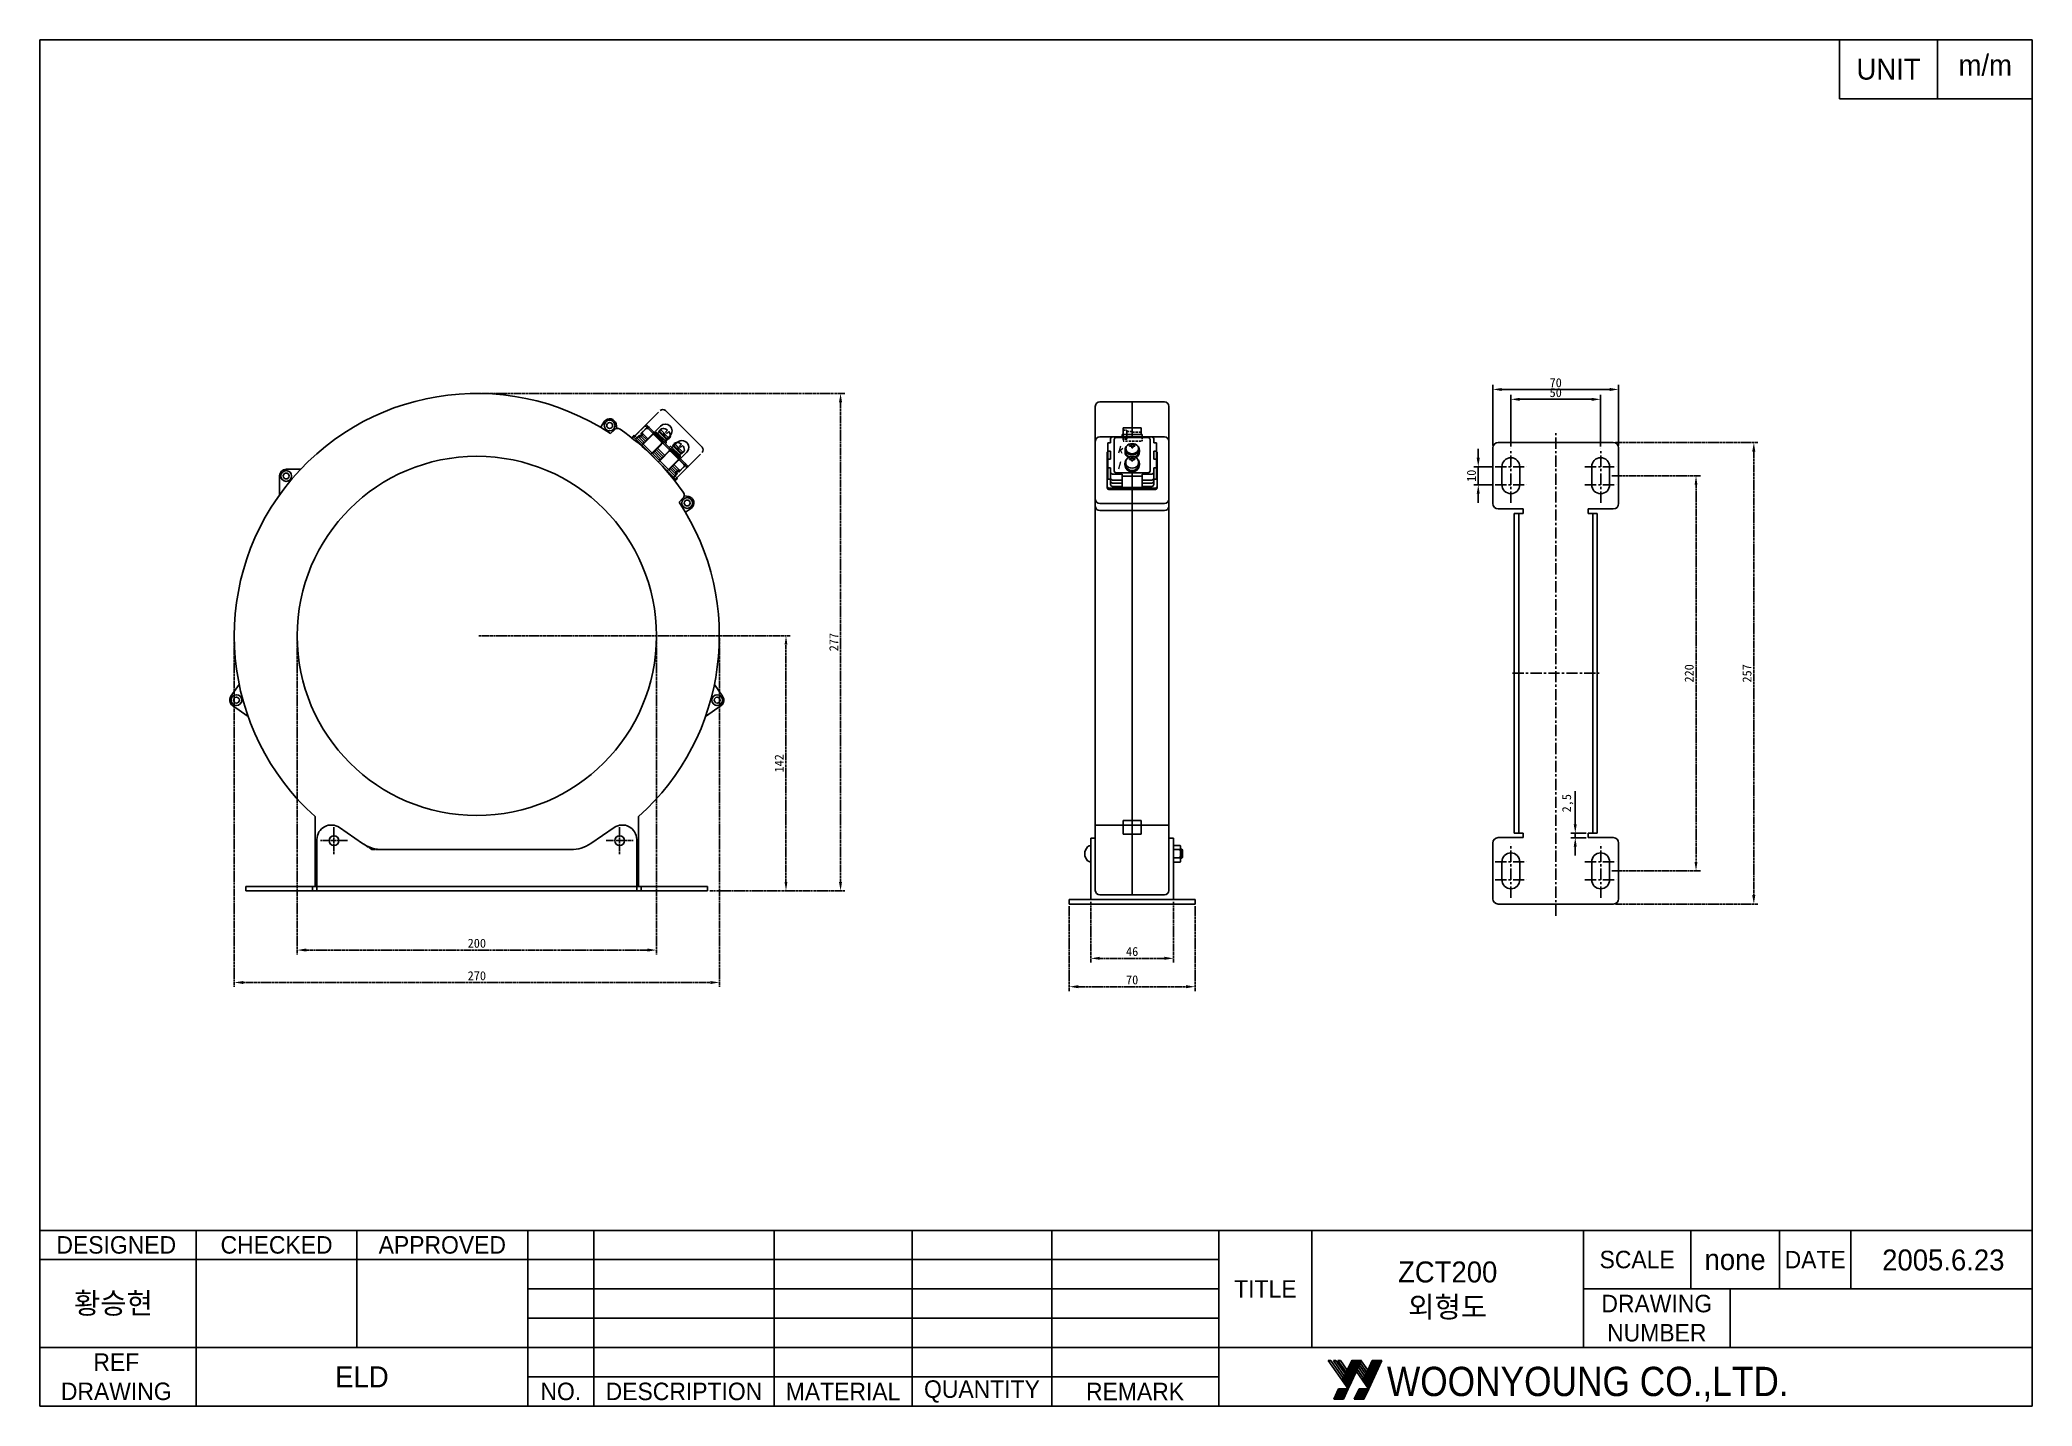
# Model space of a CAD drawing. Header units: millimetres. Extents: x 1678 to 2787, y 547 to 1308.
import ezdxf

# ---------------------------------------------------------------- set-up
doc = ezdxf.new("R2010")
doc.units = ezdxf.units.MM
for name, pattern in [('CENTER', [2, 1.25, -0.25, 0.25, -0.25]), ('HIDDEN', [0.375, 0.25, -0.125]), ('HIDDEN2', [4.7625, 3.175, -1.5875]), ('HIDDENX2', [0.75, 0.5, -0.25]), ('PHANTOM', [2.5, 1.25, -0.25, 0.25, -0.25, 0.25, -0.25])]:
    doc.linetypes.add(name, pattern=pattern)
for name, color, linetype in [('case', 7, 'Continuous'), ('LAYER1', 4, 'Continuous'), ('RD', 1, 'Continuous'), ('가는실선', 7, 'Continuous'), ('단자cover', 5, 'Continuous'), ('단자판', 1, 'Continuous')]:
    doc.layers.add(name, color=color, linetype=linetype)
doc.styles.add('H', font='Dotum.ttf')
doc.styles.add('M', font='Gulim.ttf', dxfattribs={"height": 3})
doc.styles.add('ROMANT', font='GNGT.TTF', dxfattribs={"width": 0.9, "height": 3})
doc.dimstyles.new('ISO-25', dxfattribs={"dimtxt": 2.5, "dimasz": 2.5, "dimexe": 1.25, "dimexo": 0.625, "dimtad": 1, "dimtxsty": 'Standard', "dimcen": 2.5, "dimadec": 0, "dimazin": 0, "dimtfac": 1, "dimtmove": 0, "dimatfit": 3, "dimfxl": 0, "dimarcsym": 0})

msp = doc.modelspace()

# ---------------------------------------------------------------- texts
at = {"style": 'ROMANT', "width": 0.9}
for s in ['WOONYOUNG CO.,LTD', 'WOONYOUNG CO.,LTD.']:
    msp.add_text(s, height=16.31589, dxfattribs=at).set_placement((2427.734, 552.595))
at = {"color": 7, "char_height": 4, "attachment_point": 1, "style": 'H'}
for s, insert, width in [('{\\Fscripts.shx;k}', (2277.578, 1081.515), 5.442), ('{\\Fscripts.shx;l}', (2277.638, 1072.703), 2.4563)]:
    msp.add_mtext(s, dxfattribs=dict(at, insert=insert, width=width))
at = {"layer": '가는실선', "style": 'M'}
for s, insert, char_height, width, attachment_point in [('m/m', (2745.94, 1299.511), 11.7, 36.153, 1), ('UNIT', (2706.972, 1291.354), 11.7, 54.6, 5), ('DESIGNED', (1720.384, 636.717), 9.75, 88.998, 5), ('CHECKED', (1809.604, 636.717), 9.75, 89.466, 5), ('APPROVED', (1901.881, 636.717), 9.75, 95.082, 5), ('SCALE', (2567.024, 628.559), 9.75, 59.709, 5), ('SCALE', (2567.024, 628.559), 9.75, 59.709, 5), ('DATE', (2666.162, 628.559), 9.75, 39.78, 5), ('DATE', (2666.162, 628.559), 9.75, 39.78, 5), ('2005.6.23', (2737.469, 628.295), 11.7, 101.82926, 5), ('ZCT200\\P외형도', (2461.551, 611.313), 11.7, 151.203, 5), ('none', (2621.568, 628.559), 11.7, 49.413, 5), ('none', (2621.568, 628.559), 11.7, 49.413, 5), ('황승현', (1696.778, 610.18), 11.7, 59.397, 1), ('TITLE', (2360.073, 612.243), 9.75, 51.714, 5), ('TITLE', (2360.073, 612.243), 9.75, 51.714, 5), ('DRAWING\\PNUMBER', (2577.963, 595.927), 9.75, 81.588, 5), ('DRAWING\\PNUMBER', (2577.963, 595.927), 9.75, 81.588, 5), ('REF\\PDRAWING', (1720.384, 563.295), 9.75, 88.998, 5), ('ELD', (1857.145, 563.295), 11.7, 184.548, 5), ('NO.', (1967.835, 555.137), 9.75, 36.816, 5), ('DESCRIPTION', (2036.402, 555.137), 9.75, 100.308, 5), ('MATERIAL', (2124.961, 555.137), 9.75, 76.83, 5), ('QUANTITY', (2202.296, 555.137), 9.75, 77.805, 5), ('REMARK', (2287.506, 555.137), 9.75, 93.02808, 5)]:
    msp.add_mtext(s, dxfattribs=dict(at, insert=insert, char_height=char_height, width=width, attachment_point=attachment_point))

# ---------------------------------------------------------------- blocks, each defined once
blk = doc.blocks.new('*X14')
at = {"color": 0}
for p, q in [((151.4, 128.86), (153.26, 130.72)), ((151.47, 129.2), (152.99, 130.72)), ((151.51, 128.7), (153.52, 130.72)), ((151.61, 128.54), (153.79, 130.72)), ((151.7, 129.69), (152.72, 130.72)), ((151.72, 128.39), (154.05, 130.72)), ((151.93, 130.18), (152.46, 130.72)), ((152.15, 130.68), (152.19, 130.72)), ((155.61, 129.09), (157.23, 130.72)), ((155.61, 128.82), (157.5, 130.72)), ((155.72, 128.67), (157.76, 130.72)), ((155.82, 128.51), (158.03, 130.72)), ((155.84, 129.59), (156.97, 130.72)), ((155.93, 128.36), (158.29, 130.72)), ((156.07, 130.08), (156.7, 130.72)), ((156.3, 130.57), (156.44, 130.72)), ((151.83, 128.23), (154.02, 130.42)), ((151.94, 128.08), (153.79, 129.92)), ((152.05, 127.92), (153.56, 129.43)), ((152.16, 127.76), (153.33, 128.93)), ((152.27, 127.61), (153.1, 128.44)), ((152.38, 127.45), (152.87, 127.95)), ((152.49, 127.3), (152.64, 127.45)), ((156.04, 128.2), (158.16, 130.31)), ((156.15, 128.04), (157.93, 129.82)), ((156.26, 127.89), (157.7, 129.33)), ((156.37, 127.73), (157.47, 128.83)), ((156.48, 127.58), (157.24, 128.34)), ((156.59, 127.42), (157.01, 127.85)), ((156.7, 127.26), (156.79, 127.35)), ((148.52, 122.8), (150.65, 124.93)), ((148.73, 123.27), (150.38, 124.93)), ((148.79, 122.8), (150.91, 124.93)), ((148.96, 123.76), (150.12, 124.93)), ((149.05, 122.8), (151.18, 124.93)), ((149.18, 124.26), (149.85, 124.93)), ((149.32, 122.8), (151.44, 124.93)), ((149.41, 124.75), (149.59, 124.93)), ((149.58, 122.8), (151.28, 124.49)), ((149.85, 122.8), (151.05, 124)), ((150.11, 122.8), (150.83, 123.51)), ((150.38, 122.8), (150.6, 123.02)), ((152.76, 122.8), (154.89, 124.93)), ((152.87, 123.17), (154.63, 124.93)), ((153.03, 122.8), (155.16, 124.93)), ((153.1, 123.66), (154.36, 124.93)), ((153.29, 122.8), (155.42, 124.93)), ((153.33, 124.16), (154.1, 124.93)), ((153.55, 124.65), (153.83, 124.93)), ((153.56, 122.8), (155.64, 124.88)), ((153.82, 122.8), (155.42, 124.39)), ((154.09, 122.8), (155.19, 123.9)), ((154.36, 122.8), (154.97, 123.41)), ((154.62, 122.8), (154.74, 122.92))]:
    blk.add_line(p, q, dxfattribs=at)
blk = doc.blocks.new('*X15')
at = {"color": 0}
for p, q in [((150.35, 73.46), (150.77, 73.87)), ((150.46, 73.3), (150.88, 73.71)), ((150.52, 73.89), (150.66, 74.03)), ((150.57, 73.14), (150.99, 73.56)), ((154.56, 73.42), (154.98, 73.84)), ((154.65, 73.77), (154.87, 73.99)), ((154.67, 73.27), (155.09, 73.68)), ((154.78, 73.11), (155.2, 73.52)), ((149.51, 71.81), (149.91, 72.21)), ((149.62, 71.66), (150.02, 72.06)), ((149.68, 72.25), (149.8, 72.37)), ((149.73, 71.5), (150.13, 71.9)), ((149.84, 71.35), (150.24, 71.75)), ((149.94, 72.77), (150.31, 73.14)), ((149.94, 71.19), (150.34, 71.59)), ((150, 72.58), (150.42, 72.99)), ((150.05, 71.03), (150.45, 71.43)), ((150.11, 72.42), (150.52, 72.83)), ((150.16, 70.88), (150.56, 71.28)), ((150.22, 72.26), (150.63, 72.68)), ((150.27, 70.72), (150.67, 71.12)), ((150.33, 72.11), (150.74, 72.52)), ((150.38, 70.57), (150.78, 70.97)), ((150.44, 71.95), (150.85, 72.36)), ((150.49, 70.41), (150.89, 70.81)), ((150.55, 71.79), (150.96, 72.21)), ((150.6, 70.26), (151, 70.66)), ((150.66, 71.64), (151.07, 72.05)), ((150.68, 72.99), (151.09, 73.4)), ((150.71, 70.1), (150.78, 70.17)), ((150.77, 71.48), (151.18, 71.89)), ((150.79, 72.83), (151.2, 73.24)), ((150.88, 71.33), (151.29, 71.74)), ((150.9, 72.68), (151.31, 73.09)), ((150.99, 71.17), (151.4, 71.58)), ((151.01, 72.52), (151.42, 72.93)), ((151.09, 71.01), (151.24, 71.16)), ((151.12, 72.36), (151.53, 72.78)), ((151.23, 72.21), (151.64, 72.62)), ((151.34, 72.05), (151.75, 72.46)), ((151.45, 71.9), (151.7, 72.15)), ((153.72, 71.78), (154.12, 72.18)), ((153.81, 72.14), (154.01, 72.34)), ((153.83, 71.63), (154.23, 72.03)), ((153.94, 71.47), (154.34, 71.87)), ((154.05, 71.31), (154.45, 71.71)), ((154.1, 72.7), (154.52, 73.11)), ((154.16, 71.16), (154.56, 71.56)), ((154.21, 72.54), (154.63, 72.96)), ((154.26, 71), (154.66, 71.4)), ((154.32, 72.39), (154.74, 72.8)), ((154.37, 70.85), (154.77, 71.25)), ((154.43, 72.23), (154.84, 72.64)), ((154.48, 70.69), (154.88, 71.09)), ((154.54, 72.07), (154.95, 72.49)), ((154.59, 70.53), (154.99, 70.94)), ((154.65, 71.92), (155.06, 72.33)), ((154.7, 70.38), (155.1, 70.78)), ((154.76, 71.76), (155.17, 72.17)), ((154.81, 70.22), (155.15, 70.57)), ((154.87, 71.61), (155.28, 72.02)), ((154.89, 72.95), (155.3, 73.37)), ((154.98, 71.45), (155.39, 71.86)), ((155, 72.8), (155.41, 73.21)), ((155.09, 71.29), (155.5, 71.71)), ((155.11, 72.64), (155.52, 73.06)), ((155.2, 71.14), (155.61, 71.55)), ((155.22, 72.48), (155.63, 72.9)), ((155.31, 70.98), (155.38, 71.06)), ((155.32, 72.33), (155.74, 72.74)), ((155.43, 72.17), (155.85, 72.59)), ((155.54, 72.01), (155.96, 72.43)), ((155.65, 71.86), (155.84, 72.05))]:
    blk.add_line(p, q, dxfattribs=at)
blk = doc.blocks.new('*X16')
at = {"color": 0}
for p, q in [((151.4, 128.86), (153.26, 130.72)), ((151.47, 129.2), (152.99, 130.72)), ((151.51, 128.7), (153.52, 130.72)), ((151.61, 128.54), (153.79, 130.72)), ((151.7, 129.69), (152.72, 130.72)), ((151.72, 128.39), (154.05, 130.72)), ((151.93, 130.18), (152.46, 130.72)), ((152.15, 130.68), (152.19, 130.72)), ((155.61, 129.09), (157.23, 130.72)), ((155.61, 128.82), (157.5, 130.72)), ((155.72, 128.67), (157.76, 130.72)), ((155.82, 128.51), (158.03, 130.72)), ((155.84, 129.59), (156.97, 130.72)), ((155.93, 128.36), (158.29, 130.72)), ((156.07, 130.08), (156.7, 130.72)), ((156.3, 130.57), (156.44, 130.72)), ((151.83, 128.23), (154.02, 130.42)), ((151.94, 128.08), (153.79, 129.92)), ((152.05, 127.92), (153.56, 129.43)), ((152.16, 127.76), (153.33, 128.93)), ((152.27, 127.61), (153.1, 128.44)), ((152.38, 127.45), (152.87, 127.95)), ((152.49, 127.3), (152.64, 127.45)), ((156.04, 128.2), (158.16, 130.31)), ((156.15, 128.04), (157.93, 129.82)), ((156.26, 127.89), (157.7, 129.33)), ((156.37, 127.73), (157.47, 128.83)), ((156.48, 127.58), (157.24, 128.34)), ((156.59, 127.42), (157.01, 127.85)), ((156.7, 127.26), (156.79, 127.35)), ((148.52, 122.8), (150.65, 124.93)), ((148.73, 123.27), (150.38, 124.93)), ((148.79, 122.8), (150.91, 124.93)), ((148.96, 123.76), (150.12, 124.93)), ((149.05, 122.8), (151.18, 124.93)), ((149.18, 124.26), (149.85, 124.93)), ((149.32, 122.8), (151.44, 124.93)), ((149.41, 124.75), (149.59, 124.93)), ((149.58, 122.8), (151.28, 124.49)), ((149.85, 122.8), (151.05, 124)), ((150.11, 122.8), (150.83, 123.51)), ((150.38, 122.8), (150.6, 123.02)), ((152.76, 122.8), (154.89, 124.93)), ((152.87, 123.17), (154.63, 124.93)), ((153.03, 122.8), (155.16, 124.93)), ((153.1, 123.66), (154.36, 124.93)), ((153.29, 122.8), (155.42, 124.93)), ((153.33, 124.16), (154.1, 124.93)), ((153.55, 124.65), (153.83, 124.93)), ((153.56, 122.8), (155.64, 124.88)), ((153.82, 122.8), (155.42, 124.39)), ((154.09, 122.8), (155.19, 123.9)), ((154.36, 122.8), (154.97, 123.41)), ((154.62, 122.8), (154.74, 122.92))]:
    blk.add_line(p, q, dxfattribs=at)
blk = doc.blocks.new('*D215')
at = {"color": 0, "lineweight": -2}
for p, q in [((2532.6, 871), (2532.6, 889.4)), ((2538.6, 866), (2530.1, 866)), ((2532.6, 863.5), (2532.6, 866)), ((2538.6, 863.5), (2530.1, 863.5)), ((2532.6, 858.5), (2532.6, 853.5))]:
    blk.add_line(p, q, dxfattribs=at)
at = {"color": 0}
for points in [[(2531.7, 871), (2533.4, 871), (2532.6, 866)], [(2531.7, 858.5), (2533.4, 858.5), (2532.6, 863.5)]]:
    blk.add_solid(points, dxfattribs=at)
at = {"layer": 'Defpoints', "color": 0}
for p in [(2532.6, 866), (2539.8, 866), (2539.8, 863.5)]:
    blk.add_point(p, dxfattribs=at)
at = {"color": 0, "insert": (2528.4, 882.7), "char_height": 5, "attachment_point": 5, "rotation": 90}
blk.add_mtext('2,5', dxfattribs=at)
blk = doc.blocks.new('*D218')
at = {"color": 0, "lineweight": -2}
for p, q in [((2478.6, 1075), (2478.6, 1080)), ((2486.7, 1070), (2476.1, 1070)), ((2478.6, 1060), (2478.6, 1070)), ((2486.7, 1060), (2476.1, 1060)), ((2478.6, 1055), (2478.6, 1050))]:
    blk.add_line(p, q, dxfattribs=at)
at = {"color": 0}
for points in [[(2477.7, 1075), (2479.4, 1075), (2478.6, 1070)], [(2477.7, 1055), (2479.4, 1055), (2478.6, 1060)]]:
    blk.add_solid(points, dxfattribs=at)
at = {"layer": 'Defpoints', "color": 0}
for p in [(2478.6, 1070), (2488, 1070), (2488, 1060)]:
    blk.add_point(p, dxfattribs=at)
at = {"color": 0, "insert": (2474.8, 1065), "char_height": 5, "attachment_point": 5, "rotation": 90}
blk.add_mtext('10', dxfattribs=at)
blk = doc.blocks.new('*D220')
at = {"color": 0, "lineweight": -2}
for p, q in [((2486.7, 1081.8), (2486.7, 1115.6)), ((2491.7, 1113.1), (2551.7, 1113.1)), ((2556.7, 1081.8), (2556.7, 1115.6))]:
    blk.add_line(p, q, dxfattribs=at)
at = {"color": 0}
for points in [[(2491.7, 1113.9), (2491.7, 1112.2), (2486.7, 1113.1)], [(2551.7, 1113.9), (2551.7, 1112.2), (2556.7, 1113.1)]]:
    blk.add_solid(points, dxfattribs=at)
at = {"layer": 'Defpoints', "color": 0}
for p in [(2556.7, 1113.1), (2486.7, 1080.5), (2556.7, 1080.5)]:
    blk.add_point(p, dxfattribs=at)
at = {"color": 0, "insert": (2521.7, 1116.8), "char_height": 5, "attachment_point": 5}
blk.add_mtext('70', dxfattribs=at)
blk = doc.blocks.new('*D221')
at = {"color": 0, "lineweight": -2}
for p, q in [((2496.7, 1081.3), (2496.7, 1110.1)), ((2546.7, 1081.3), (2546.7, 1110.1)), ((2501.7, 1107.6), (2541.7, 1107.6))]:
    blk.add_line(p, q, dxfattribs=at)
at = {"color": 0}
for points in [[(2501.7, 1108.4), (2501.7, 1106.7), (2496.7, 1107.6)], [(2541.7, 1108.4), (2541.7, 1106.7), (2546.7, 1107.6)]]:
    blk.add_solid(points, dxfattribs=at)
at = {"layer": 'Defpoints', "color": 0}
for p in [(2546.7, 1107.6), (2496.7, 1080), (2546.7, 1080)]:
    blk.add_point(p, dxfattribs=at)
at = {"color": 0, "insert": (2521.7, 1111.3), "char_height": 5, "attachment_point": 5}
blk.add_mtext('50', dxfattribs=at)
blk = doc.blocks.new('*D225')
at = {"color": 0, "linetype": 'CENTER', "lineweight": -2}
for p, q in [((2553, 1065), (2602.3, 1065)), ((2599.8, 1060), (2599.8, 850)), ((2553, 845), (2602.3, 845))]:
    blk.add_line(p, q, dxfattribs=at)
at = {"color": 0, "linetype": 'CENTER'}
for points in [[(2599, 1060), (2600.6, 1060), (2599.8, 1065)], [(2599, 850), (2600.6, 850), (2599.8, 845)]]:
    blk.add_solid(points, dxfattribs=at)
at = {"layer": 'Defpoints', "color": 0, "linetype": 'CENTER'}
for p in [(2551.7, 1065), (2551.7, 845), (2599.8, 845)]:
    blk.add_point(p, dxfattribs=at)
at = {"color": 0, "linetype": 'CENTER', "insert": (2596, 955), "char_height": 5, "attachment_point": 5, "rotation": 90}
blk.add_mtext('220', dxfattribs=at)
blk = doc.blocks.new('*D226')
at = {"color": 0, "linetype": 'CENTER', "lineweight": -2}
for p, q in [((2555, 1083.5), (2634.5, 1083.5)), ((2632, 1078.5), (2632, 831.5)), ((2555, 826.5), (2634.5, 826.5))]:
    blk.add_line(p, q, dxfattribs=at)
at = {"color": 0, "linetype": 'CENTER'}
for points in [[(2631.1, 1078.5), (2632.8, 1078.5), (2632, 1083.5)], [(2631.1, 831.5), (2632.8, 831.5), (2632, 826.5)]]:
    blk.add_solid(points, dxfattribs=at)
at = {"layer": 'Defpoints', "color": 0, "linetype": 'CENTER'}
for p in [(2553.7, 1083.5), (2553.7, 826.5), (2632, 826.5)]:
    blk.add_point(p, dxfattribs=at)
at = {"color": 0, "linetype": 'CENTER', "insert": (2628.2, 955), "char_height": 5, "attachment_point": 5, "rotation": 90}
blk.add_mtext('257', dxfattribs=at)
blk = doc.blocks.new('*D227')
at = {"color": 0, "linetype": 'CENTER', "lineweight": -2}
for p, q in [((1821.1, 974.6), (1821.1, 798.4)), ((2021.1, 974.6), (2021.1, 798.4)), ((1826.1, 800.9), (2016.1, 800.9))]:
    blk.add_line(p, q, dxfattribs=at)
at = {"color": 0, "linetype": 'CENTER'}
for points in [[(1826.1, 801.8), (1826.1, 800.1), (1821.1, 800.9)], [(2016.1, 801.8), (2016.1, 800.1), (2021.1, 800.9)]]:
    blk.add_solid(points, dxfattribs=at)
at = {"layer": 'Defpoints', "color": 0, "linetype": 'CENTER'}
for p in [(1821.1, 975.9), (2021.1, 975.9), (2021.1, 800.9)]:
    blk.add_point(p, dxfattribs=at)
at = {"color": 0, "linetype": 'CENTER', "insert": (1921.1, 804.7), "char_height": 5, "attachment_point": 5}
blk.add_mtext('200', dxfattribs=at)
blk = doc.blocks.new('*D228')
at = {"color": 0, "linetype": 'CENTER', "lineweight": -2}
for p, q in [((1786.1, 974.6), (1786.1, 780.4)), ((2056.1, 974.6), (2056.1, 780.4)), ((1791.1, 782.9), (2051.1, 782.9))]:
    blk.add_line(p, q, dxfattribs=at)
at = {"color": 0, "linetype": 'CENTER'}
for points in [[(1791.1, 783.7), (1791.1, 782), (1786.1, 782.9)], [(2051.1, 783.7), (2051.1, 782), (2056.1, 782.9)]]:
    blk.add_solid(points, dxfattribs=at)
at = {"layer": 'Defpoints', "color": 0, "linetype": 'CENTER'}
for p in [(1786.1, 975.9), (2056.1, 975.9), (2056.1, 782.9)]:
    blk.add_point(p, dxfattribs=at)
at = {"color": 0, "linetype": 'CENTER', "insert": (1921.1, 786.6), "char_height": 5, "attachment_point": 5}
blk.add_mtext('270', dxfattribs=at)
blk = doc.blocks.new('*D229')
at = {"color": 0, "linetype": 'CENTER', "lineweight": -2}
for p, q in [((2250.9, 825.3), (2250.9, 778)), ((2320.9, 825.3), (2320.9, 778)), ((2255.9, 780.5), (2315.9, 780.5))]:
    blk.add_line(p, q, dxfattribs=at)
at = {"color": 0, "linetype": 'CENTER'}
for points in [[(2255.9, 781.4), (2255.9, 779.7), (2250.9, 780.5)], [(2315.9, 781.4), (2315.9, 779.7), (2320.9, 780.5)]]:
    blk.add_solid(points, dxfattribs=at)
at = {"layer": 'Defpoints', "color": 0, "linetype": 'CENTER'}
for p in [(2250.9, 826.5), (2320.9, 826.5), (2320.9, 780.5)]:
    blk.add_point(p, dxfattribs=at)
at = {"color": 0, "linetype": 'CENTER', "insert": (2285.9, 784.3), "char_height": 5, "attachment_point": 5}
blk.add_mtext('70', dxfattribs=at)
blk = doc.blocks.new('*D230')
at = {"color": 0, "linetype": 'CENTER', "lineweight": -2}
for p, q in [((2262.9, 827.8), (2262.9, 793.8)), ((2308.9, 827.8), (2308.9, 793.8)), ((2267.9, 796.3), (2303.9, 796.3))]:
    blk.add_line(p, q, dxfattribs=at)
at = {"color": 0, "linetype": 'CENTER'}
for points in [[(2267.9, 797.2), (2267.9, 795.5), (2262.9, 796.3)], [(2303.9, 797.2), (2303.9, 795.5), (2308.9, 796.3)]]:
    blk.add_solid(points, dxfattribs=at)
at = {"layer": 'Defpoints', "color": 0, "linetype": 'CENTER'}
for p in [(2262.9, 829), (2308.9, 829), (2308.9, 796.3)]:
    blk.add_point(p, dxfattribs=at)
at = {"color": 0, "linetype": 'CENTER', "insert": (2285.9, 800.1), "char_height": 5, "attachment_point": 5}
blk.add_mtext('46', dxfattribs=at)
blk = doc.blocks.new('*D231')
at = {"color": 0, "linetype": 'CENTER', "lineweight": -2}
for p, q in [((1922.3, 975.9), (2095.7, 975.9)), ((2093.2, 838.9), (2093.2, 970.9)), ((2050.8, 833.9), (2095.7, 833.9))]:
    blk.add_line(p, q, dxfattribs=at)
at = {"color": 0, "linetype": 'CENTER'}
for points in [[(2092.4, 970.9), (2094, 970.9), (2093.2, 975.9)], [(2092.4, 838.9), (2094, 838.9), (2093.2, 833.9)]]:
    blk.add_solid(points, dxfattribs=at)
at = {"layer": 'Defpoints', "color": 0, "linetype": 'CENTER'}
for p in [(1921.1, 975.9), (2093.2, 975.9), (2049.6, 833.9)]:
    blk.add_point(p, dxfattribs=at)
at = {"color": 0, "linetype": 'CENTER', "insert": (2089.4, 904.9), "char_height": 5, "attachment_point": 5, "rotation": 90}
blk.add_mtext('142', dxfattribs=at)
blk = doc.blocks.new('*D232')
at = {"color": 0, "linetype": 'CENTER', "lineweight": -2}
for p, q in [((1922.3, 1110.9), (2126.1, 1110.9)), ((2123.6, 838.9), (2123.6, 1105.9)), ((2050.8, 833.9), (2126.1, 833.9))]:
    blk.add_line(p, q, dxfattribs=at)
at = {"color": 0, "linetype": 'CENTER'}
for points in [[(2122.7, 1105.9), (2124.4, 1105.9), (2123.6, 1110.9)], [(2122.7, 838.9), (2124.4, 838.9), (2123.6, 833.9)]]:
    blk.add_solid(points, dxfattribs=at)
at = {"layer": 'Defpoints', "color": 0, "linetype": 'CENTER'}
for p in [(1921.1, 1110.9), (2123.6, 1110.9), (2049.6, 833.9)]:
    blk.add_point(p, dxfattribs=at)
at = {"color": 0, "linetype": 'CENTER', "insert": (2119.8, 972.4), "char_height": 5, "attachment_point": 5, "rotation": 90}
blk.add_mtext('277', dxfattribs=at)

# ---------------------------------------------------------------- dimensions: what is measured, and where the dimension line sits
at = {"linetype": 'CENTER'}
for base, p1, p2, picture, middle in [((2123.555, 1110.869), (2049.58, 833.869), (1921.08, 1110.869), '*D232', (2119.805, 972.369)), ((2631.963, 826.537), (2553.727, 1083.537), (2553.727, 826.537), '*D226', (2628.213, 955.037)), ((2599.788, 845.036), (2551.727, 1065.037), (2551.727, 845.036), '*D225', (2596.038, 955.037)), ((2093.193, 975.869), (2049.58, 833.869), (1921.08, 975.869), '*D231', (2089.443, 904.869))]:
    dim = msp.add_linear_dim(base=base, p1=p1, p2=p2, angle=90, dimstyle='ISO-25', override={"dimscale": 2}, dxfattribs=at)
    dim.commit()
    dim.dimension.update_dxf_attribs({"geometry": picture, "text_midpoint": middle})
for base, p1, p2, angle, picture, middle in [((2556.727, 1113.062), (2486.727, 1080.537), (2556.727, 1080.537), 180, '*D220', (2521.727, 1116.812)), ((2546.727, 1107.579), (2496.728, 1080.039), (2546.727, 1080.039), 180, '*D221', (2521.727, 1111.329)), ((2478.566, 1070.038), (2487.956, 1060.037), (2487.956, 1070.038), 90, '*D218', (2474.816, 1065.037)), ((2532.57, 866.037), (2539.827, 863.537), (2539.827, 866.037), 90, '*D215', (2528.404, 882.703))]:
    dim = msp.add_linear_dim(base=base, p1=p1, p2=p2, angle=angle, dimstyle='ISO-25', override={"dimscale": 2})
    dim.commit()
    dim.dimension.update_dxf_attribs({"geometry": picture, "text_midpoint": middle})
for base, p1, p2, picture, middle in [((2056.08, 782.866), (1786.08, 975.869), (2056.08, 975.869), '*D228', (1921.08, 786.616)), ((2021.08, 800.946), (1821.08, 975.869), (2021.08, 975.869), '*D227', (1921.08, 804.696)), ((2320.905, 780.522), (2250.905, 826.537), (2320.905, 826.537), '*D229', (2285.905, 784.272)), ((2308.905, 796.317), (2262.905, 829.037), (2308.905, 829.037), '*D230', (2285.905, 800.067))]:
    dim = msp.add_linear_dim(base=base, p1=p1, p2=p2, dimstyle='ISO-25', override={"dimscale": 2}, dxfattribs=at)
    dim.commit()
    dim.dimension.update_dxf_attribs({"geometry": picture, "text_midpoint": middle})

# ---------------------------------------------------------------- linework, layer by layer
for p, q in [((2265.405, 1103.652), (2265.405, 834.152)), ((2267.905, 1106.152), (2303.905, 1106.152)), ((2285.905, 1106.152), (2285.905, 1086.25)), ((2306.405, 1103.652), (2306.405, 834.152)), ((2015.125, 1092.542), (2037.752, 1069.915)), ((2280.405, 1087.971), (2280.405, 1086.704)), ((2280.405, 1087.971), (2291.405, 1087.971)), ((2280.905, 1091.721), (2290.905, 1091.721)), ((2280.905, 1091.721), (2280.905, 1087.971)), ((2280.905, 1091.721), (2280.905, 1087.971)), ((2290.905, 1091.721), (2290.905, 1087.971)), ((2290.905, 1091.721), (2290.905, 1087.971)), ((2291.405, 1087.971), (2291.405, 1086.704)), ((2267.905, 1086.648), (2303.905, 1086.648)), ((2272.405, 1083.375), (2273.905, 1083.375)), ((2272.405, 1078.633), (2273.905, 1078.633)), ((2272.905, 1078.633), (2273.905, 1078.633)), ((2273.905, 1085.704), (2273.905, 1083.375)), ((2273.905, 1078.633), (2273.905, 1074.183)), ((2280.405, 1086.704), (2274.905, 1086.704)), ((2275.905, 1083.772), (2275.905, 1085.25)), ((2275.905, 1085.25), (2275.905, 1067.666)), ((2276.905, 1086.25), (2294.905, 1086.25)), ((2296.905, 1086.704), (2291.405, 1086.704)), ((2295.905, 1083.772), (2295.905, 1085.25)), ((2295.905, 1067.666), (2295.905, 1083.772)), ((2297.905, 1083.375), (2297.905, 1085.704)), ((2297.905, 1083.375), (2299.405, 1083.375)), ((2297.905, 1078.633), (2298.905, 1078.633)), ((2297.905, 1074.183), (2297.905, 1078.633)), ((2297.905, 1078.633), (2299.405, 1078.633)), ((2553.727, 1083.537), (2489.727, 1083.537)), ((1811.233, 1064.895), (1811.233, 1054.346)), ((1814.983, 1068.645), (1823.011, 1068.645)), ((2272.405, 1074.183), (2273.905, 1074.183)), ((2272.405, 1069.44), (2273.905, 1069.44)), ((2273.905, 1069.44), (2273.905, 1066.905)), ((2273.905, 1066.905), (2273.905, 1063.076)), ((2274.905, 1065.905), (2280.405, 1065.905)), ((2280.405, 1065.905), (2280.405, 1058.506)), ((2280.405, 1064.844), (2291.405, 1064.844)), ((2285.905, 1066.666), (2285.905, 831.652)), ((2291.405, 1065.905), (2296.905, 1065.905)), ((2291.405, 1065.905), (2291.405, 1058.506)), ((2297.905, 1074.183), (2299.405, 1074.183)), ((2297.905, 1065.434), (2297.905, 1069.44)), ((2297.905, 1069.44), (2299.405, 1069.44)), ((2297.905, 1065.434), (2297.905, 1064.675)), ((2271.905, 1058.389), (2271.905, 1058.192)), ((2272.405, 1063.076), (2273.905, 1063.076)), ((2272.905, 1058.127), (2298.905, 1058.127)), ((2273.905, 1063.076), (2273.905, 1062.318)), ((2273.905, 1062.318), (2273.905, 1061.084)), ((2273.905, 1061.084), (2273.905, 1060.068)), ((2274.905, 1062.576), (2280.405, 1062.576)), ((2274.905, 1060.955), (2280.405, 1060.955)), ((2280.405, 1058.506), (2291.405, 1058.506)), ((2291.405, 1062.576), (2296.905, 1062.576)), ((2291.405, 1060.955), (2296.905, 1060.955)), ((2297.905, 1064.675), (2297.905, 1062.318)), ((2297.905, 1063.076), (2299.405, 1063.076)), ((2297.905, 1062.318), (2297.905, 1061.084)), ((2297.905, 1061.084), (2297.905, 1060.068)), ((2299.905, 1058.389), (2299.905, 1058.192)), ((2267.905, 1049.5), (2303.905, 1049.5)), ((2267.905, 1045.591), (2303.905, 1045.591)), ((2503.627, 1046.537), (2489.727, 1046.537)), ((2498.627, 1044.037), (2503.627, 1044.037)), ((2498.627, 866.037), (2498.627, 1044.037)), ((2501.127, 866.037), (2501.127, 1044.037)), ((2503.627, 1046.537), (2503.627, 1044.037)), ((2553.727, 1046.537), (2539.827, 1046.537)), ((2539.827, 1046.537), (2539.827, 1044.037)), ((2544.827, 1044.037), (2539.827, 1044.037)), ((2542.327, 866.037), (2542.327, 1044.037)), ((2544.827, 866.037), (2544.827, 1044.037)), ((1784.212, 942.248), (1788.817, 948.824)), ((2057.948, 942.248), (2053.343, 948.824)), ((1785.133, 937.026), (1793.774, 930.975)), ((2057.027, 937.026), (2048.385, 930.975)), ((1831.08, 836.369), (1831.08, 875.246)), ((2011.08, 836.369), (2011.08, 875.246)), ((2265.405, 870.529), (2280.905, 870.529)), ((2290.905, 870.529), (2306.405, 870.529)), ((2498.627, 866.037), (2503.627, 866.037)), ((2503.627, 863.537), (2503.627, 866.037)), ((2544.827, 866.037), (2539.827, 866.037)), ((2539.827, 863.537), (2539.827, 866.037)), ((2503.627, 863.537), (2489.727, 863.537)), ((2553.727, 863.537), (2539.827, 863.537)), ((1792.58, 836.369), (1792.58, 833.869)), ((1792.58, 836.369), (1832.08, 836.369)), ((1792.58, 833.869), (2049.58, 833.869)), ((1831.08, 836.369), (2011.08, 836.369)), ((2010.08, 836.369), (2049.58, 836.369)), ((2049.58, 836.369), (2049.58, 833.869)), ((2267.905, 831.652), (2303.905, 831.652)), ((2553.727, 826.537), (2489.727, 826.537)), ((1677.835, 644.875), (2786.922, 644.875)), ((1677.835, 644.875), (2777.64, 644.875)), ((1764.871, 644.875), (1764.871, 546.979)), ((1854.34, 644.875), (1854.34, 579.611)), ((1949.427, 644.875), (1949.427, 579.611)), ((1949.427, 644.875), (1949.427, 628.559)), ((1986.248, 546.979), (1986.248, 644.875)), ((2086.546, 546.979), (2086.546, 644.875)), ((2163.394, 546.979), (2163.394, 644.875)), ((2241.188, 546.979), (2241.188, 644.875)), ((2334.216, 644.875), (2334.216, 546.979)), ((2334.216, 644.875), (2334.216, 612.243)), ((2385.949, 579.611), (2385.949, 644.875)), ((2385.949, 579.611), (2385.949, 644.875)), ((2537.169, 644.875), (2537.169, 579.611)), ((2537.169, 644.875), (2537.169, 579.611)), ((2596.862, 612.243), (2596.862, 644.875)), ((2596.862, 612.243), (2596.862, 644.875)), ((2646.272, 644.875), (2646.272, 612.243)), ((2646.272, 644.875), (2646.272, 612.243)), ((2686.067, 612.243), (2686.067, 644.875)), ((2686.067, 612.243), (2686.067, 644.875)), ((1677.835, 628.559), (2334.216, 628.559)), ((1949.427, 612.243), (2334.216, 612.243)), ((2537.169, 612.243), (2786.922, 612.243)), ((2537.169, 612.243), (2777.64, 612.243)), ((2618.749, 612.243), (2618.749, 579.611)), ((2618.749, 612.243), (2618.749, 579.611)), ((1949.427, 595.927), (2334.216, 595.927)), ((2537.169, 595.927), (2537.169, 595.927)), ((2537.169, 595.927), (2537.169, 595.927)), ((1677.835, 579.611), (2786.922, 579.611)), ((1677.835, 579.611), (2777.64, 579.611)), ((1949.427, 579.611), (1949.427, 546.979)), ((2406.141, 556.604), (2395.108, 572.345)), ((2396.532, 572.345), (2395.108, 572.345)), ((2396.532, 572.345), (2395.108, 572.345)), ((2406.141, 556.604), (2395.108, 572.345)), ((2403.308, 562.508), (2396.532, 572.345)), ((2403.308, 562.508), (2396.532, 572.345)), ((2407.293, 558.944), (2397.922, 572.345)), ((2399.282, 572.345), (2397.922, 572.345)), ((2399.282, 572.345), (2397.922, 572.345)), ((2407.293, 558.944), (2397.922, 572.345)), ((2404.593, 564.751), (2399.282, 572.345)), ((2404.593, 564.751), (2399.282, 572.345)), ((2400.495, 572.427), (2401.855, 572.427)), ((2408.341, 561.208), (2400.495, 572.427)), ((2400.495, 572.427), (2401.855, 572.427)), ((2408.341, 561.208), (2400.495, 572.427)), ((2405.64, 567.014), (2401.855, 572.427)), ((2405.64, 567.014), (2401.855, 572.427)), ((2405.64, 567.014), (2403.525, 562.976)), ((2405.64, 567.014), (2403.525, 562.976)), ((2405.64, 567.014), (2405.862, 567.48)), ((2405.64, 567.014), (2405.862, 567.48)), ((2405.853, 567.492), (2405.851, 567.495)), ((2405.853, 567.492), (2405.851, 567.495)), ((2408.108, 572.345), (2405.858, 567.472)), ((2408.108, 572.345), (2405.858, 567.472)), ((2409.099, 562.846), (2405.862, 567.48)), ((2409.099, 562.846), (2405.862, 567.48)), ((2408.108, 572.345), (2413.497, 572.345)), ((2408.108, 572.345), (2413.497, 572.345)), ((2409.099, 562.846), (2410.712, 566.331)), ((2409.099, 562.846), (2410.712, 566.331)), ((2410.671, 572.345), (2409.312, 572.345)), ((2410.671, 572.345), (2409.312, 572.345)), ((2410.712, 566.331), (2411.255, 567.504)), ((2410.712, 566.331), (2411.255, 567.504)), ((2417.53, 556.604), (2410.712, 566.331)), ((2417.53, 556.604), (2410.712, 566.331)), ((2411.255, 567.504), (2411.829, 568.744)), ((2411.255, 567.504), (2411.829, 568.744)), ((2414.697, 562.508), (2411.255, 567.504)), ((2414.697, 562.508), (2411.255, 567.504)), ((2411.829, 568.744), (2412.371, 569.914)), ((2411.829, 568.744), (2412.371, 569.914)), ((2418.682, 558.944), (2411.829, 568.744)), ((2418.682, 558.944), (2411.829, 568.744)), ((2412.371, 569.914), (2412.883, 571.022)), ((2412.371, 569.914), (2412.883, 571.022)), ((2415.982, 564.751), (2412.371, 569.914)), ((2415.982, 564.751), (2412.371, 569.914)), ((2412.883, 571.022), (2413.419, 572.178)), ((2412.883, 571.022), (2413.419, 572.178)), ((2419.719, 561.185), (2412.883, 571.022)), ((2419.719, 561.185), (2412.883, 571.022)), ((2413.419, 572.178), (2413.497, 572.345)), ((2413.419, 572.178), (2413.497, 572.345)), ((2417.029, 567.014), (2413.419, 572.178)), ((2417.029, 567.014), (2413.419, 572.178)), ((2417.029, 567.014), (2414.914, 562.976)), ((2417.029, 567.014), (2414.914, 562.976)), ((2417.029, 567.014), (2417.246, 567.482)), ((2417.029, 567.014), (2417.246, 567.482)), ((2419.497, 572.345), (2417.246, 567.482)), ((2419.497, 572.345), (2417.246, 567.482)), ((2420.488, 562.846), (2417.247, 567.484)), ((2420.488, 562.846), (2417.247, 567.484)), ((2417.599, 556.604), (2424.883, 572.341)), ((2417.599, 556.604), (2424.883, 572.341)), ((2419.497, 572.345), (2424.905, 572.345)), ((2419.497, 572.345), (2424.905, 572.345)), ((1949.427, 563.295), (2334.216, 563.295)), ((2398.145, 550.82), (2400.801, 556.604)), ((2398.145, 550.82), (2400.822, 556.604)), ((2398.145, 550.82), (2400.801, 556.604)), ((2398.145, 550.82), (2400.822, 556.604)), ((2400.801, 556.604), (2406.21, 556.604)), ((2400.801, 556.604), (2406.21, 556.604)), ((2403.525, 562.976), (2402.809, 561.358)), ((2403.525, 562.976), (2402.809, 561.358)), ((2403.308, 562.508), (2403.525, 562.976)), ((2403.308, 562.508), (2403.525, 562.976)), ((2406.919, 558.136), (2403.525, 562.976)), ((2406.919, 558.136), (2403.525, 562.976)), ((2403.553, 550.82), (2406.21, 556.604)), ((2403.553, 550.82), (2406.21, 556.604)), ((2404.593, 564.751), (2404.809, 565.219)), ((2404.593, 564.751), (2404.809, 565.219)), ((2408.051, 560.582), (2404.809, 565.219)), ((2408.051, 560.582), (2404.809, 565.219)), ((2406.21, 556.604), (2406.919, 558.136)), ((2406.21, 556.604), (2406.919, 558.136)), ((2406.919, 558.136), (2407.293, 558.944)), ((2406.919, 558.136), (2407.293, 558.944)), ((2407.293, 558.944), (2408.051, 560.582)), ((2407.293, 558.944), (2408.051, 560.582)), ((2408.051, 560.582), (2408.341, 561.208)), ((2408.051, 560.582), (2408.341, 561.208)), ((2408.341, 561.208), (2409.099, 562.846)), ((2408.341, 561.208), (2409.099, 562.846)), ((2409.534, 550.82), (2412.191, 556.604)), ((2409.534, 550.82), (2412.211, 556.604)), ((2409.534, 550.82), (2412.191, 556.604)), ((2409.534, 550.82), (2412.211, 556.604)), ((2412.191, 556.604), (2417.599, 556.604)), ((2412.191, 556.604), (2417.599, 556.604)), ((2414.914, 562.976), (2414.174, 561.392)), ((2414.914, 562.976), (2414.174, 561.392)), ((2414.697, 562.508), (2414.914, 562.976)), ((2414.697, 562.508), (2414.914, 562.976)), ((2418.308, 558.136), (2414.914, 562.976)), ((2418.308, 558.136), (2414.914, 562.976)), ((2414.942, 550.82), (2417.599, 556.604)), ((2414.942, 550.82), (2417.599, 556.604)), ((2415.982, 564.751), (2416.198, 565.219)), ((2415.982, 564.751), (2416.198, 565.219)), ((2419.44, 560.582), (2416.198, 565.219)), ((2419.44, 560.582), (2416.198, 565.219)), ((2398.145, 550.82), (2403.553, 550.82)), ((2398.145, 550.82), (2403.553, 550.82)), ((2409.534, 550.82), (2414.942, 550.82)), ((2409.534, 550.82), (2414.942, 550.82))]:
    msp.add_line(p, q)
at = {"ltscale": 5}
for p, q in [((1989.976, 1091.966), (1992.126, 1095.323)), ((1999.056, 1091.337), (1998.668, 1093.928)), ((2486.727, 1080.537), (2486.727, 1049.537)), ((2556.727, 1080.537), (2556.727, 1049.537)), ((2036.548, 1053.846), (2039.139, 1053.457)), ((2037.176, 1044.765), (2040.533, 1046.916)), ((2280.905, 870.529), (2290.905, 870.529)), ((2486.727, 829.537), (2486.727, 860.537)), ((2556.727, 829.537), (2556.727, 860.537))]:
    msp.add_line(p, q, dxfattribs=at)
at = {"linetype": 'Continuous'}
for p, q in [((1997.659, 1090.633), (1995.519, 1088.492)), ((2014.418, 1092.542), (2008.408, 1086.532)), ((2015.125, 1091.128), (2012.65, 1088.653)), ((2012.65, 1087.946), (2015.832, 1084.764)), ((2023.964, 1083.703), (2019.721, 1087.946)), ((2007.7, 1086.532), (2007.321, 1086.153)), ((2011.236, 1086.532), (2014.418, 1083.35)), ((2019.368, 1078.4), (2023.61, 1074.157)), ((2020.782, 1079.814), (2025.025, 1075.571)), ((2026.439, 1081.228), (2036.338, 1071.329)), ((2028.914, 1078.753), (2033.156, 1074.511)), ((2271.905, 1077.633), (2271.905, 1058.389)), ((2272.405, 1083.375), (2272.405, 1063.076)), ((2299.405, 1063.076), (2299.405, 1083.375)), ((2299.905, 1058.389), (2299.905, 1077.633)), ((2028.56, 1069.207), (2031.742, 1066.025)), ((2029.974, 1070.622), (2033.156, 1067.44)), ((2037.752, 1069.207), (2031.742, 1063.197)), ((2036.338, 1069.915), (2033.863, 1067.44)), ((2276.905, 1066.666), (2294.905, 1066.666)), ((2491.727, 1065.037), (2491.727, 1070.038)), ((2491.727, 1060.037), (2491.727, 1065.037)), ((2501.728, 1070.038), (2501.728, 1060.037)), ((2541.727, 1070.038), (2541.727, 1060.037)), ((2551.727, 1065.037), (2551.727, 1070.038)), ((2551.727, 1060.037), (2551.727, 1065.037)), ((2031.742, 1062.49), (2031.363, 1062.111)), ((2272.905, 1057.394), (2298.905, 1057.394)), ((2274.905, 1059.068), (2280.405, 1059.068)), ((2291.405, 1059.068), (2296.905, 1059.068)), ((2496.728, 1055.037), (2496.728, 1055.037)), ((2546.727, 1055.037), (2546.727, 1055.037)), ((2035.843, 1052.449), (2033.702, 1050.308)), ((1844.587, 869.172), (1857.533, 860.345)), ((1997.573, 869.172), (1984.627, 860.345)), ((1832.08, 833.869), (1832.08, 862.562)), ((1868.8, 856.869), (1921.08, 856.869)), ((1973.36, 856.869), (1921.08, 856.869)), ((2010.08, 833.869), (2010.08, 862.562)), ((2496.728, 855.037), (2496.728, 855.037)), ((2546.727, 855.037), (2546.727, 855.037)), ((2491.727, 850.036), (2491.727, 845.036)), ((2491.727, 845.036), (2491.727, 840.036)), ((2501.728, 840.036), (2501.728, 850.036)), ((2541.727, 840.036), (2541.727, 850.036)), ((2551.727, 850.036), (2551.727, 845.036)), ((2551.727, 845.036), (2551.727, 840.036)), ((1829.58, 833.869), (1829.58, 836.369)), ((2012.58, 833.869), (2012.58, 836.369))]:
    msp.add_line(p, q, dxfattribs=at)
at = {"color": 7, "linetype": 'Continuous'}
for p, q in [((2008.39, 1087.221), (2007.809, 1086.64)), ((2015.12, 1093.219), (2009.109, 1087.209)), ((2015.12, 1084.027), (2011.938, 1087.209)), ((2015.827, 1091.805), (2013.352, 1089.33)), ((2016.534, 1085.441), (2013.352, 1088.623)), ((2020.069, 1079.077), (2024.312, 1074.834)), ((2029.262, 1069.885), (2032.444, 1066.703)), ((2030.676, 1071.299), (2033.858, 1068.117)), ((2038.454, 1069.885), (2032.444, 1063.874)), ((2037.04, 1070.592), (2034.565, 1068.117)), ((2032.432, 1063.179), (2031.851, 1062.598))]:
    msp.add_line(p, q, dxfattribs=at)
at = {"color": 7}
for p, q in [((2023.421, 1092.693), (2013.877, 1083.149)), ((2015.827, 1093.219), (2024.666, 1084.38)), ((2028.724, 1087.39), (2019.18, 1077.845)), ((2020.281, 1088.764), (2020.423, 1088.623)), ((2020.918, 1089.118), (2020.423, 1088.623)), ((2021.342, 1089.118), (2021.837, 1088.623)), ((2022.544, 1089.33), (2021.837, 1088.623)), ((2021.837, 1088.623), (2026.08, 1084.38)), ((2022.226, 1089.648), (2022.58, 1090.002)), ((2027.105, 1084.769), (2022.226, 1089.648)), ((2022.58, 1090.002), (2027.459, 1085.123)), ((2022.933, 1090.355), (2022.933, 1090.355)), ((2023.251, 1090.744), (2028.201, 1085.795)), ((2025.255, 1088.741), (2025.255, 1087.327)), ((2025.491, 1088.505), (2025.491, 1087.091)), ((2026.08, 1089.33), (2027.19, 1090.44)), ((2026.787, 1088.623), (2026.08, 1089.33)), ((2027.897, 1089.733), (2026.787, 1088.623)), ((2021.484, 1080.491), (2025.726, 1076.249)), ((2028.908, 1079.431), (2022.898, 1073.42)), ((2032.61, 1083.498), (2023.081, 1073.945)), ((2024.666, 1084.38), (2027.14, 1081.906)), ((2026.787, 1085.087), (2026.08, 1084.38)), ((2026.08, 1084.38), (2026.575, 1083.885)), ((2026.575, 1083.461), (2026.08, 1082.966)), ((2027.105, 1084.769), (2027.459, 1085.123)), ((2027.14, 1081.906), (2038.454, 1070.592)), ((2027.812, 1085.476), (2027.812, 1085.476)), ((2028.696, 1081.34), (2028.201, 1080.845)), ((2037.92, 1078.2), (2028.383, 1068.641)), ((2029.615, 1080.845), (2029.12, 1081.34)), ((2030.322, 1081.552), (2029.615, 1080.845)), ((2029.615, 1080.845), (2033.858, 1076.602)), ((2030.004, 1081.87), (2030.358, 1082.224)), ((2030.004, 1081.87), (2034.883, 1076.991)), ((2035.237, 1077.345), (2030.358, 1082.224)), ((2030.711, 1082.577), (2030.711, 1082.577)), ((2030.711, 1081.87), (2034.883, 1077.698)), ((2035.979, 1078.016), (2031.03, 1082.966)), ((2035.59, 1078.405), (2031.418, 1082.577)), ((2033.74, 1080.256), (2032.326, 1080.256)), ((2033.976, 1080.02), (2032.562, 1080.02)), ((2034.968, 1082.662), (2033.858, 1081.552)), ((2033.858, 1081.552), (2034.565, 1080.845)), ((2034.565, 1077.309), (2033.858, 1076.602)), ((2034.353, 1076.107), (2033.858, 1076.602)), ((2034.565, 1080.845), (2035.675, 1081.955)), ((2034.883, 1076.991), (2035.237, 1077.345)), ((2035.59, 1077.698), (2035.59, 1077.698)), ((2281.937, 1079.266), (2281.937, 1078.489)), ((2282.437, 1080.333), (2282.437, 1079.403)), ((2284.437, 1081.823), (2285.637, 1081.823)), ((2284.437, 1081.823), (2284.437, 1081.423)), ((2284.437, 1081.423), (2285.637, 1081.423)), ((2285.637, 1082.623), (2286.237, 1082.623)), ((2285.637, 1082.623), (2285.637, 1081.823)), ((2285.637, 1081.423), (2285.637, 1080.623)), ((2285.637, 1080.623), (2286.237, 1080.623)), ((2286.237, 1082.623), (2286.237, 1081.823)), ((2286.237, 1081.823), (2287.437, 1081.823)), ((2286.237, 1081.423), (2286.237, 1080.623)), ((2286.237, 1081.423), (2287.437, 1081.423)), ((2287.437, 1081.823), (2287.437, 1081.423)), ((2289.437, 1080.333), (2289.437, 1079.359)), ((2289.937, 1079.266), (2289.937, 1078.489)), ((2034.353, 1075.683), (2033.858, 1075.188)), ((2033.999, 1075.047), (2033.858, 1075.188)), ((2281.905, 1071.762), (2281.905, 1070.985)), ((2282.405, 1072.829), (2282.405, 1071.899)), ((2284.405, 1074.466), (2285.605, 1074.466)), ((2284.405, 1074.466), (2284.405, 1074.066)), ((2284.405, 1074.066), (2285.605, 1074.066)), ((2285.605, 1075.266), (2286.205, 1075.266)), ((2285.605, 1075.266), (2285.605, 1074.466)), ((2285.605, 1074.066), (2285.605, 1073.266)), ((2285.605, 1073.266), (2286.205, 1073.266)), ((2286.205, 1075.266), (2286.205, 1074.466)), ((2286.205, 1074.466), (2287.405, 1074.466)), ((2286.205, 1074.066), (2287.405, 1074.066)), ((2286.205, 1074.066), (2286.205, 1073.266)), ((2287.405, 1074.466), (2287.405, 1074.066)), ((2289.405, 1072.976), (2289.405, 1072.001)), ((2289.905, 1071.908), (2289.905, 1071.132)), ((2265.405, 870.529), (2280.905, 870.529)), ((2280.905, 873.005), (2290.905, 873.005)), ((2280.905, 873.005), (2280.905, 865.505)), ((2290.905, 865.505), (2280.905, 865.505)), ((2290.905, 873.005), (2290.905, 865.505)), ((2290.905, 870.529), (2306.405, 870.529)), ((2262.905, 863.229), (2262.905, 829.037)), ((2262.905, 863.229), (2265.405, 863.229)), ((2262.905, 850.037), (2262.905, 859.037)), ((2306.405, 863.229), (2308.905, 863.229)), ((2308.905, 863.229), (2308.905, 829.037)), ((2308.905, 849.918), (2308.905, 859.156)), ((2308.905, 859.156), (2312.547, 859.156)), ((2312.547, 856.846), (2308.905, 856.846)), ((2312.905, 858.537), (2312.547, 859.156)), ((2312.905, 850.537), (2312.905, 858.537)), ((2312.905, 857.037), (2313.472, 857.037)), ((2313.472, 857.037), (2313.472, 852.037)), ((2313.472, 857.037), (2313.905, 856.604)), ((2313.905, 856.604), (2313.905, 852.47)), ((2312.547, 852.227), (2308.905, 852.227)), ((2312.547, 849.918), (2308.905, 849.918)), ((2312.547, 849.918), (2312.905, 850.537)), ((2313.472, 852.037), (2312.905, 852.037)), ((2313.905, 852.47), (2313.472, 852.037)), ((2250.905, 829.037), (2320.905, 829.037)), ((2250.905, 829.037), (2250.905, 826.537)), ((2250.905, 826.537), (2320.905, 826.537)), ((2267.905, 829.037), (2303.905, 829.037)), ((2320.905, 829.037), (2320.905, 826.537))]:
    msp.add_line(p, q, dxfattribs=at)
at = {"color": 3, "linetype": 'HIDDEN', "ltscale": 5}
for p, q in [((2280.905, 1090.471), (2282.905, 1090.471)), ((2280.905, 1087.971), (2280.905, 1084.321)), ((2282.905, 1089.621), (2282.905, 1090.471)), ((2282.905, 1089.621), (2282.905, 1086.321)), ((2282.905, 1089.621), (2285.905, 1089.621)), ((2285.905, 1089.221), (2290.905, 1089.221)), ((2282.905, 1085.471), (2280.905, 1085.471)), ((2290.905, 1084.221), (2280.905, 1084.221)), ((2282.905, 1086.321), (2285.905, 1086.321)), ((2282.905, 1086.321), (2282.905, 1085.471)), ((2285.905, 1086.721), (2290.905, 1086.721)), ((2291.405, 1086.704), (2291.405, 1084.227))]:
    msp.add_line(p, q, dxfattribs=at)
at = {"color": 1, "linetype": 'CENTER', "ltscale": 5}
for p, q in [((2521.727, 820.037), (2521.727, 1090.037)), ((2496.728, 1050.036), (2496.728, 1080.039)), ((2546.727, 1050.036), (2546.727, 1080.039)), ((2487.956, 1070.038), (2505.5, 1070.038)), ((2537.955, 1070.038), (2555.499, 1070.038)), ((2487.956, 1060.037), (2505.5, 1060.037)), ((2537.955, 1060.037), (2555.499, 1060.037)), ((2497.627, 955.037), (2545.827, 955.037)), ((2496.728, 830.035), (2496.728, 860.037)), ((2546.727, 830.035), (2546.727, 860.037)), ((2487.956, 850.036), (2505.5, 850.036)), ((2537.955, 850.036), (2555.499, 850.036)), ((2487.956, 840.036), (2505.5, 840.036)), ((2537.955, 840.036), (2555.499, 840.036))]:
    msp.add_line(p, q, dxfattribs=at)
at = {"color": 1, "linetype": 'CENTER'}
for p, q in [((1841.58, 854.407), (1841.58, 869.332)), ((1841.58, 854.407), (1841.58, 869.332)), ((2000.58, 854.407), (2000.58, 869.332)), ((2000.58, 854.407), (2000.58, 869.332)), ((1849.042, 861.869), (1834.118, 861.869)), ((1849.042, 861.869), (1834.118, 861.869)), ((1993.118, 861.869), (2008.042, 861.869)), ((1993.118, 861.869), (2008.042, 861.869))]:
    msp.add_line(p, q, dxfattribs=at)
at = {"color": 6, "linetype": 'PHANTOM'}
for q in [(1857.533, 860.345), (1868.8, 856.869)]:
    msp.add_line((1862.63, 856.869), q, dxfattribs=at)
at = {"color": 3, "linetype": 'HIDDENX2'}
msp.add_line((1832.08, 836.369), (2010.08, 836.369), dxfattribs=at)
at = {"ltscale": 5}
for centre in [(1995.043, 1092.966), (1814.983, 1064.895), (2038.177, 1049.833), (1787.284, 940.097), (2054.876, 940.097)]:
    msp.add_circle(centre, 3, dxfattribs=at)
for centre, radius in [((1995.043, 1092.966), 1.65), ((1921.08, 975.869), 100), ((1814.983, 1064.895), 1.65), ((2038.177, 1049.833), 1.65), ((1787.284, 940.097), 1.65), ((2054.876, 940.097), 1.65)]:
    msp.add_circle(centre, radius)
at = {"linetype": 'Continuous'}
for centre in [(1841.58, 861.869), (1841.58, 861.869), (2000.58, 861.869), (2000.58, 861.869)]:
    msp.add_circle(centre, 2.75, dxfattribs=at)
for centre, radius, start, end in [((1921.08, 975.869), 135, 56.536959, 228.189685), ((2267.905, 1103.652), 2.5, 90, 180), ((2303.905, 1103.652), 2.5, 0, 90), ((1995.043, 1092.966), 3.75, 14.862889, 141.062532), ((1999.427, 1088.865), 2.5, 55.263874, 135), ((1921.08, 975.869), 140, 34.736126, 55.263874), ((2019.368, 1087.592), 0.5, 45, 135), ((2023.61, 1083.35), 0.5, 315, 45), ((2028.56, 1078.4), 0.5, 45, 135), ((2267.905, 1084.148), 2.5, 90, 180), ((2272.905, 1077.633), 1, 120, 180), ((2274.905, 1085.704), 1, 90, 180), ((2276.905, 1085.25), 1, 90, 180), ((2294.905, 1085.25), 1, 0, 90), ((2296.905, 1085.704), 1, 0, 90), ((2298.905, 1077.633), 1, 0, 60), ((2303.905, 1084.148), 2.5, 0, 90), ((2553.727, 1080.537), 3, 0, 90), ((1814.983, 1064.895), 3.75, 90, 180), ((2032.803, 1074.157), 0.5, 315, 45), ((2274.905, 1066.905), 1, 180, 270), ((2296.905, 1066.905), 1, 270, 0), ((2034.075, 1054.217), 2.5, 315, 34.736126), ((2272.905, 1059.127), 1, 180, 270), ((2272.905, 1058.394), 1, 180, 270), ((2274.905, 1063.576), 1, 180, 270), ((2274.905, 1061.955), 1, 180, 270), ((2274.905, 1060.068), 1, 180, 270), ((2296.905, 1063.576), 1, 270, 0), ((2296.905, 1061.955), 1, 270, 0), ((2296.905, 1060.068), 1, 270, 0), ((2298.905, 1059.127), 1, 270, 0), ((2298.905, 1058.394), 1, 270, 0), ((1921.08, 975.869), 135, 311.810315, 33.463041), ((2038.177, 1049.833), 3.75, 308.937468, 75.137111), ((2267.905, 1052), 2.5, 180, 270), ((2267.905, 1048.091), 2.5, 180, 270), ((2303.905, 1052), 2.5, 270, 0), ((2303.905, 1048.091), 2.5, 270, 0), ((2489.727, 1049.537), 3, 180, 270), ((1787.284, 940.097), 3.75, 145, 235), ((2054.876, 940.097), 3.75, 305, 35), ((2489.727, 860.537), 3, 90, 180), ((2267.905, 834.152), 2.5, 180, 270), ((2303.905, 834.152), 2.5, 270, 0), ((2553.727, 829.537), 3, 270, 0)]:
    msp.add_arc(centre, radius, start, end)
at = {"color": 7, "linetype": 'Continuous'}
for centre, radius, start, end in [((2008.743, 1086.867), 0.5, 45, 135), ((2015.473, 1092.866), 0.5, 45, 135), ((2016.534, 1091.098), 1, 45, 135), ((2036.333, 1071.299), 1, 315, 45), ((2038.101, 1070.238), 0.5, 315, 45), ((2032.078, 1063.533), 0.5, 315, 45)]:
    msp.add_arc(centre, radius, start, end, dxfattribs=at)
at = {"linetype": 'Continuous'}
for centre, radius, start, end in [((2014.772, 1092.188), 0.5, 45, 135), ((2015.832, 1090.421), 1, 45, 135), ((2008.054, 1086.178), 0.5, 45, 135), ((2035.631, 1070.622), 1, 315, 45), ((2037.399, 1069.561), 0.5, 315, 45), ((2276.905, 1067.666), 1, 180, 270), ((2294.905, 1067.666), 1, 270, 0), ((2496.728, 1070.038), 5, 90, 180), ((2496.728, 1070.038), 5, 0, 90), ((2546.727, 1070.038), 5, 90, 180), ((2546.727, 1070.038), 5, 0, 90), ((2031.389, 1062.843), 0.5, 315, 45), ((2496.728, 1060.037), 5, 180, 270), ((2496.728, 1060.037), 5, 270, 0), ((2546.727, 1060.037), 5, 180, 270), ((2546.727, 1060.037), 5, 270, 0), ((1840.08, 862.562), 8, 55.713123, 180), ((2002.08, 862.562), 8, 0, 124.286877), ((1868.8, 876.869), 20, 235.713123, 270), ((1973.36, 876.869), 20, 270, 304.286877), ((2496.728, 850.036), 5, 90, 180), ((2496.728, 850.036), 5, 0, 90), ((2546.727, 850.036), 5, 90, 180), ((2546.727, 850.036), 5, 0, 90), ((2496.728, 840.036), 5, 180, 270), ((2496.728, 840.036), 5, 270, 0), ((2546.727, 840.036), 5, 180, 270), ((2546.727, 840.036), 5, 270, 0)]:
    msp.add_arc(centre, radius, start, end, dxfattribs=at)
at = {"color": 7}
for centre, radius, start, end in [((2020.069, 1088.269), 0.5, 45, 135), ((2021.13, 1088.906), 0.3, 45, 135), ((2023.287, 1090.002), 0.5, 135, 225), ((2023.287, 1090.002), 0.5, 45, 135), ((2024.878, 1089.118), 2.3, 98.130102, 135), ((2026.073, 1090.041), 3.75, 315, 135), ((2024.524, 1087.195), 4.2, 50.598331, 89.613099), ((2024.652, 1087.067), 4.2, 0.386901, 39.401669), ((2026.575, 1087.421), 2.3, 315, 351.869898), ((2013.523, 1083.502), 0.5, 225, 315), ((2019.533, 1077.492), 0.5, 135, 225), ((2024.312, 1084.027), 0.5, 315, 45), ((2026.363, 1083.673), 0.3, 315, 45), ((2027.459, 1085.83), 0.5, 225, 315), ((2027.459, 1085.83), 0.5, 315, 45), ((2028.908, 1081.128), 0.3, 45, 135), ((2029.262, 1079.077), 0.5, 45, 135), ((2031.065, 1082.224), 0.5, 135, 225), ((2031.065, 1082.224), 0.5, 45, 135), ((2032.656, 1081.34), 2.3, 98.130102, 135), ((2032.302, 1079.417), 4.2, 50.598331, 89.613099), ((2035.276, 1080.86), 3.75, 314.833731, 135.301083), ((2034.141, 1075.895), 0.3, 315, 45), ((2035.237, 1078.052), 0.5, 225, 315), ((2035.237, 1078.052), 0.5, 315, 45), ((2032.43, 1079.289), 4.2, 0.386901, 39.401669), ((2034.353, 1079.643), 2.3, 315, 351.869898), ((2284.933, 1079.418), 3, 132.404963, 182.897814), ((2285.937, 1079.266), 4, 180, 253.461872), ((2285.937, 1078.489), 4, 180, 238.632924), ((2285.937, 1079.266), 4, 286.092725, 0), ((2285.937, 1078.489), 4, 300.855452, 0), ((2286.941, 1079.418), 3, 357.102186, 47.595037), ((2022.727, 1074.298), 0.5, 225, 315.067407), ((2028.737, 1068.288), 0.5, 135.067407, 225), ((2033.504, 1074.834), 0.5, 315, 45), ((2284.901, 1072.06), 3, 132.404963, 182.897814), ((2285.905, 1071.908), 4, 180, 0), ((2285.905, 1071.132), 4, 180, 0), ((2286.909, 1072.06), 3, 357.102186, 47.595037), ((2265.058, 854.537), 5.553, 135.38759, 224.61241), ((2262.905, 856.037), 3, 90, 126.869898), ((2310.862, 858.001), 2.043, 325.591013, 34.408987), ((2304.905, 854.481), 8, 0.400194, 17.198596), ((2304.905, 854.593), 8, 342.801404, 359.599806), ((2262.905, 853.037), 3, 233.130102, 270), ((2310.862, 851.072), 2.043, 325.591013, 34.408987)]:
    msp.add_arc(centre, radius, start, end, dxfattribs=at)
at = {"ltscale": 5}
for centre, start, end in [((2489.727, 1080.537), 90, 180), ((2553.727, 1049.537), 270, 0), ((2553.727, 860.537), 0, 90), ((2489.727, 829.537), 180, 270)]:
    msp.add_arc(centre, 3, start, end, dxfattribs=at)
at = {"color": 7}
for centre, ratio, start_param, end_param in [((2285.937, 1080.333), 0.73950237, 3.05820919, 6.36656877), ((2285.937, 1080.118), 0.80004082, 6.20612444, 9.50183883), ((2285.937, 1079.446), 0.80004082, 6.20612444, 9.50183883), ((2285.905, 1072.976), 0.73950237, 3.05820919, 6.36656877), ((2285.905, 1072.088), 0.80004082, 6.20612444, 9.50183883)]:
    msp.add_ellipse(centre, major_axis=(-3.5, 0), ratio=ratio, start_param=start_param, end_param=end_param, dxfattribs=at)
at = {"layer": 'case', "color": 7}
for p, q in [((2009.097, 1087.221), (2032.432, 1063.886)), ((2010.17, 1086.148), (2011.231, 1087.209)), ((2013.705, 1082.613), (2019.716, 1088.623)), ((2021.484, 1080.491), (2018.655, 1077.663)), ((2024.666, 1083.673), (2021.484, 1080.491)), ((2033.858, 1074.481), (2027.848, 1068.47)), ((2031.383, 1064.935), (2032.444, 1065.996))]:
    msp.add_line(p, q, dxfattribs=at)
at = {"layer": 'case'}
for p, q in [((2013.004, 1081.935), (2019.014, 1087.946)), ((2008.408, 1086.532), (2031.742, 1063.197)), ((2009.468, 1085.471), (2010.529, 1086.532)), ((2020.782, 1079.814), (2017.865, 1076.897)), ((2023.964, 1082.996), (2020.782, 1079.814)), ((2028.207, 1078.753), (2022.196, 1072.743)), ((2033.156, 1073.804), (2027.146, 1067.793)), ((2030.681, 1064.258), (2031.742, 1065.318))]:
    msp.add_line(p, q, dxfattribs=at)
at = {"layer": 'case', "color": 7}
for centre, radius, start, end in [((2011.584, 1086.855), 0.5, 45, 135), ((2012.291, 1088.269), 1.118, 251.565051, 18.434949), ((2013.705, 1088.977), 0.5, 135, 225), ((2033.504, 1067.056), 1.118, 71.565051, 198.434949), ((2032.09, 1066.349), 0.5, 315, 45), ((2034.211, 1068.47), 0.5, 225, 315)]:
    msp.add_arc(centre, radius, start, end, dxfattribs=at)
at = {"layer": 'case'}
for centre, radius, start, end in [((2011.59, 1087.592), 1.118, 251.565051, 18.434949), ((2013.004, 1088.299), 0.5, 135, 225), ((2010.882, 1086.178), 0.5, 45, 135), ((2032.803, 1066.379), 1.118, 71.565051, 198.434949), ((2031.389, 1065.672), 0.5, 315, 45), ((2033.51, 1067.793), 0.5, 225, 315)]:
    msp.add_arc(centre, radius, start, end, dxfattribs=at)
at = {"layer": 'LAYER1'}
for p, q in [((1677.835, 1307.734), (2786.922, 1307.734)), ((1677.835, 1307.734), (1677.835, 546.979)), ((1677.835, 1307.734), (1677.835, 546.979)), ((2786.922, 1307.734), (2786.922, 546.979)), ((2786.922, 546.979), (1677.835, 546.979)), ((2777.64, 546.979), (1677.835, 546.979))]:
    msp.add_line(p, q, dxfattribs=at)
at = {"layer": 'RD', "color": 7}
for p, q in [((2313.905, 856.604), (2312.905, 856.604)), ((2313.905, 852.47), (2312.905, 852.47))]:
    msp.add_line(p, q, dxfattribs=at)
at = {"layer": '가는실선', "linetype": 'Continuous'}
for p, q in [((2679.672, 1274.974), (2679.672, 1307.734)), ((2734.272, 1274.974), (2734.272, 1307.734)), ((2679.672, 1274.974), (2786.922, 1274.974))]:
    msp.add_line(p, q, dxfattribs=at)
at = {"layer": '단자cover', "color": 7}
for p, q in [((2020.045, 1098.193), (2009.085, 1087.233)), ((2026.055, 1101.375), (2046.561, 1080.869)), ((2026.055, 1101.375), (2046.561, 1080.869)), ((2043.38, 1074.859), (2032.419, 1063.899))]:
    msp.add_line(p, q, dxfattribs=at)
at = {"layer": '단자cover', "color": 7, "linetype": 'HIDDEN2'}
for p, q in [((2020.045, 1098.193), (2023.227, 1101.375)), ((2043.38, 1074.859), (2046.561, 1078.041))]:
    msp.add_line(p, q, dxfattribs=at)
at = {"layer": '단자cover', "color": 7}
for centre, start, end in [((2024.641, 1099.961), 45, 135), ((2045.147, 1079.455), 315, 45)]:
    msp.add_arc(centre, 2, start, end, dxfattribs=at)
at = {"layer": '단자판', "linetype": 'Continuous'}
for p, q in [((2022.196, 1086.178), (2019.721, 1088.653)), ((2020.075, 1088.299), (2020.782, 1089.006)), ((2022.903, 1086.885), (2020.782, 1089.006)), ((2022.196, 1086.178), (2024.671, 1083.703)), ((2022.903, 1086.885), (2025.025, 1084.764)), ((2024.317, 1084.057), (2025.025, 1084.764)), ((2031.389, 1076.986), (2028.914, 1079.46)), ((2032.096, 1077.693), (2029.974, 1079.814)), ((2031.389, 1076.986), (2033.863, 1074.511)), ((2032.096, 1077.693), (2034.217, 1075.571)), ((2033.51, 1074.864), (2034.217, 1075.571))]:
    msp.add_line(p, q, dxfattribs=at)
for centre, start, end in [((2019.368, 1088.299), 45, 135), ((2024.317, 1083.35), 315, 45), ((2028.56, 1079.107), 45, 135), ((2033.51, 1074.157), 315, 45)]:
    msp.add_arc(centre, 0.5, start, end, dxfattribs=at)

# ---------------------------------------------------------------- block references
at = {"xscale": 2.719314788621341, "yscale": 2.719314788621785, "zscale": 2.71931478862172}
for name, p in [('*X14', (1994.301, 216.886)), ('*X16', (1994.301, 216.886)), ('*X15', (1996.291, 366.017))]:
    msp.add_blockref(name, p, dxfattribs=at)

msp.set_redraw_order([(e.dxf.handle, doc.entitydb.next_handle()) for e in msp.query("TEXT MTEXT ATTDEF DIMENSION ARC_DIMENSION")])  # texts and dimensions are drawn at this point

doc.saveas('drawing.dxf')
